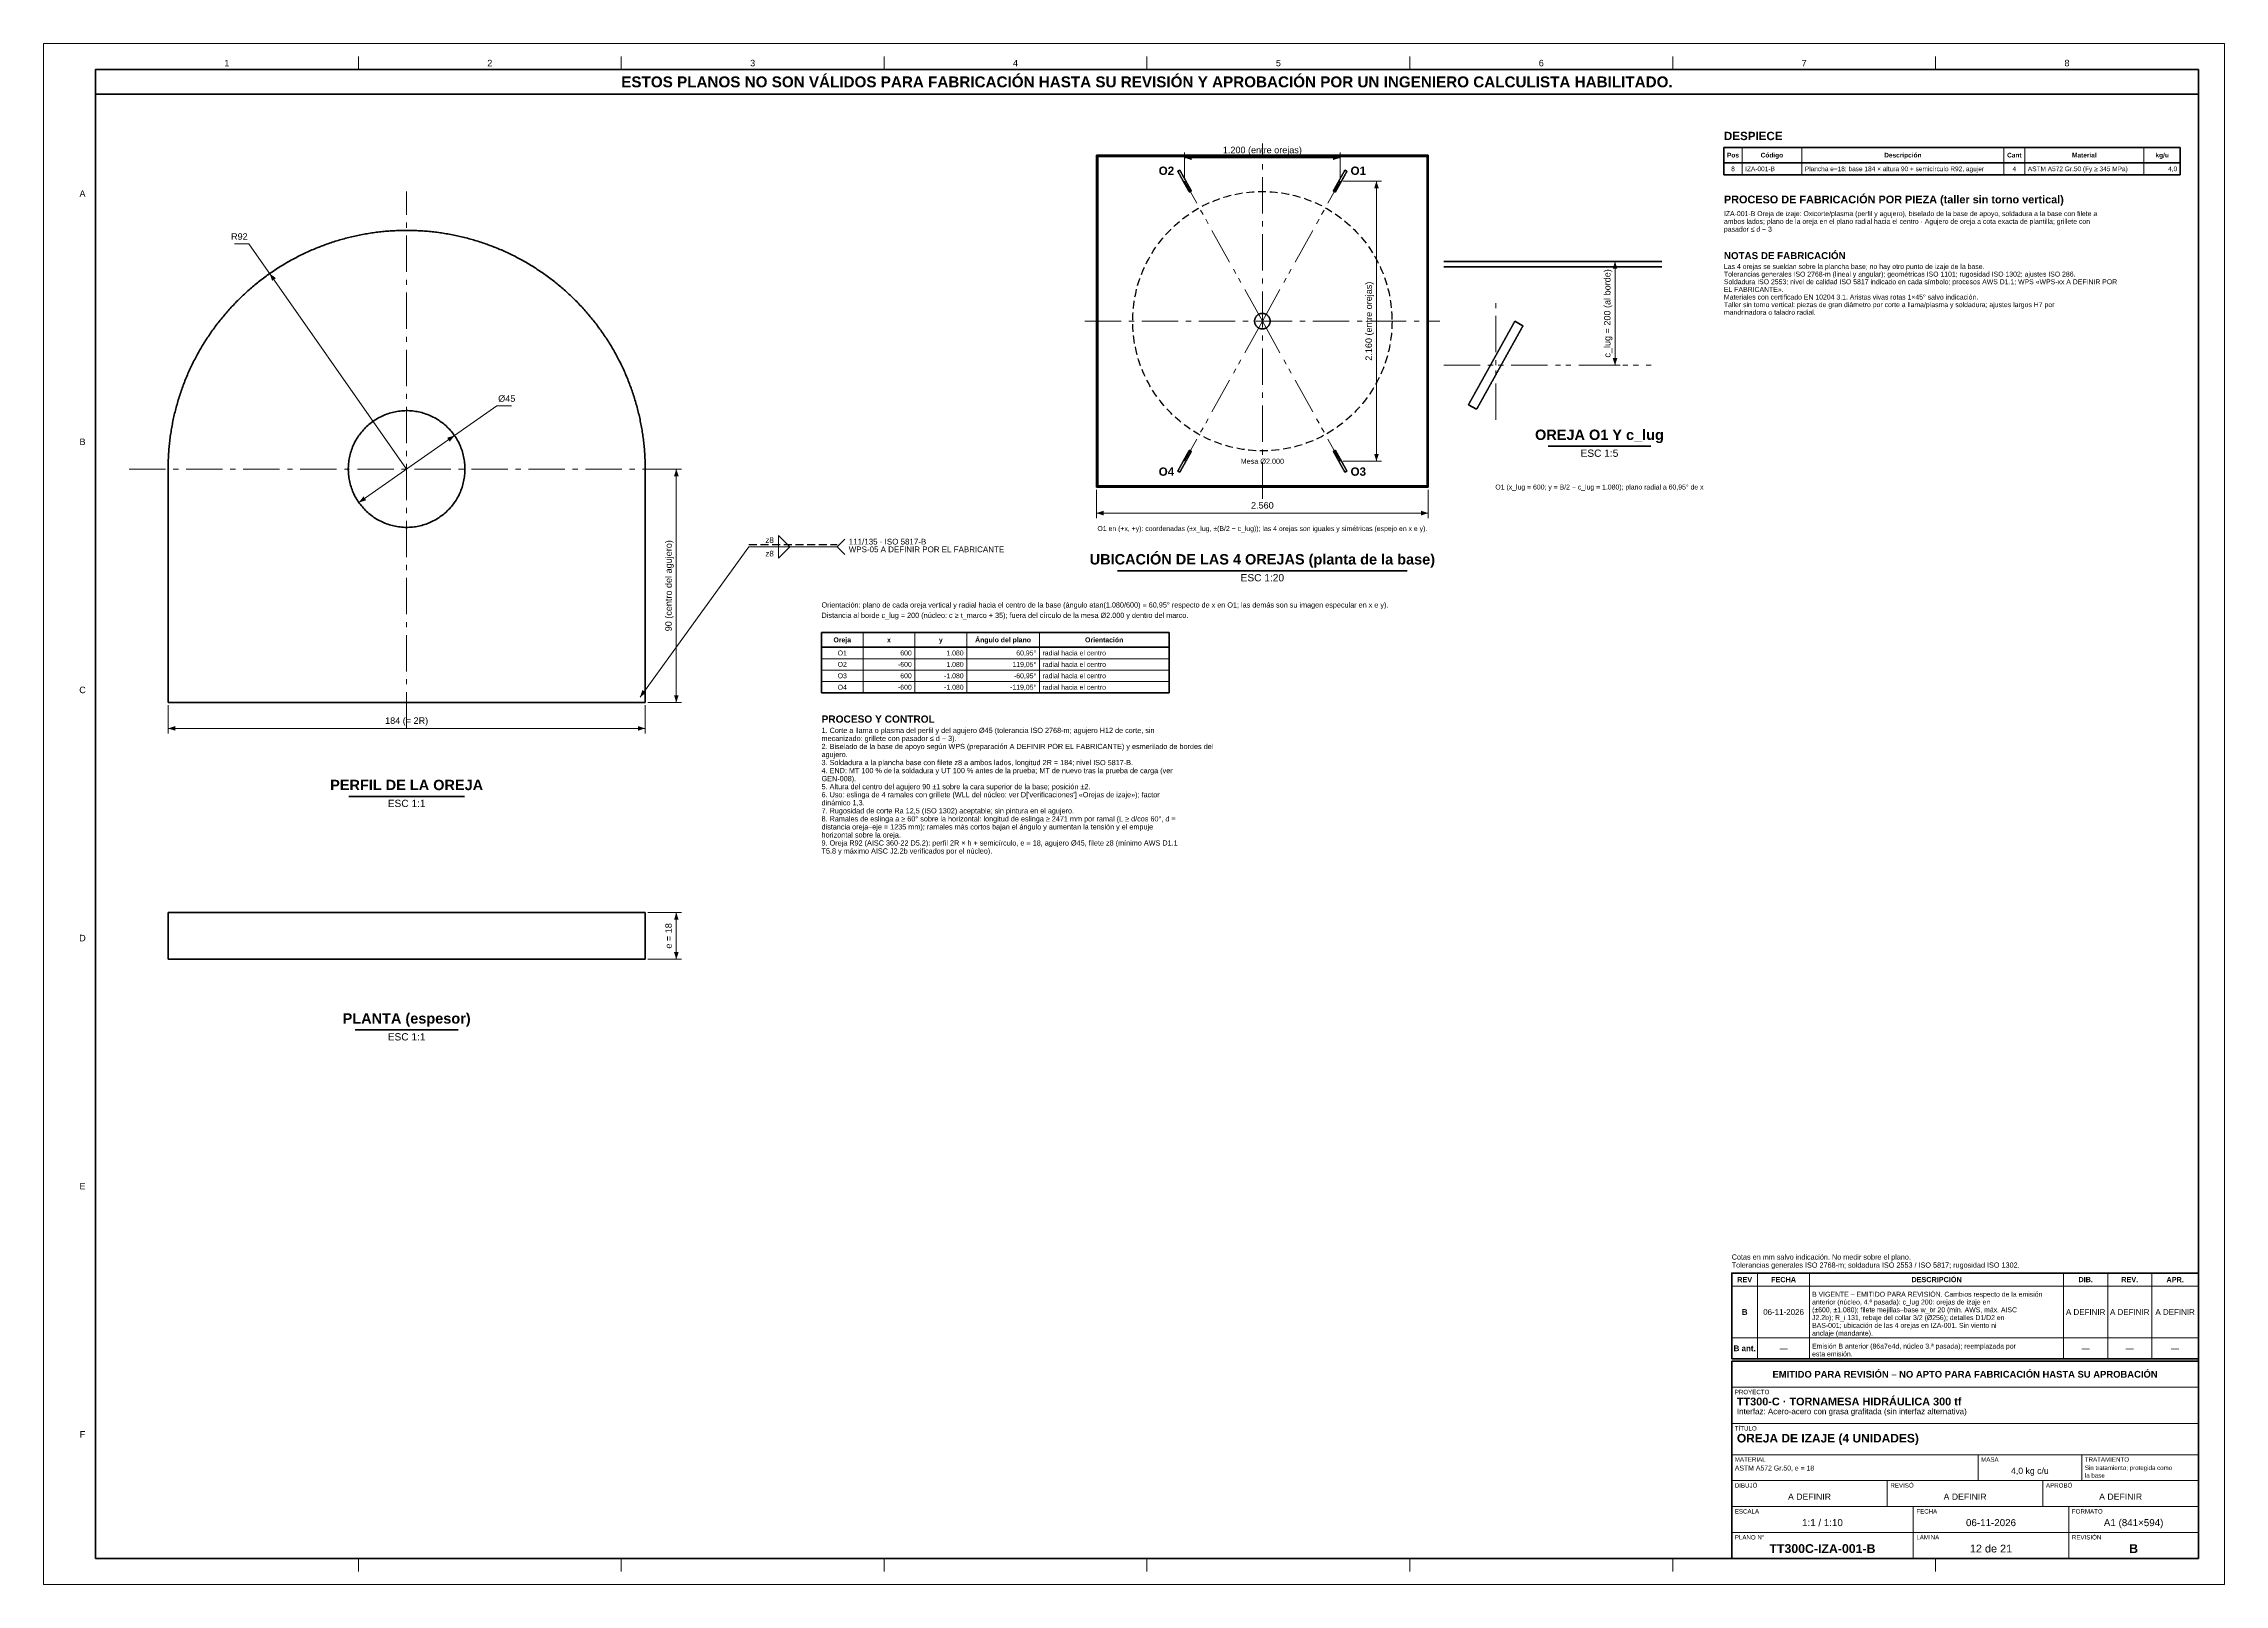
# Model space of a CAD drawing. Header units: millimetres. Extents: x 0 to 841, y 0 to 594.
import ezdxf
from ezdxf.enums import TextEntityAlignment as Align

# ---------------------------------------------------------------- set-up
doc = ezdxf.new("R2010")
doc.units = ezdxf.units.MM
for name, pattern in [('EJE', [22, 14, -3, 2, -3]), ('FANTASMA', [26, 14, -3, 2, -2, 2, -3]), ('OCULTO', [4.5, 3, -1.5])]:
    doc.linetypes.add(name, pattern=pattern)
for name, color, linetype, lineweight in [('COTA', 7, 'CONTINUOUS', 18), ('EJE', 7, 'EJE', 18), ('FANT', 7, 'FANTASMA', 18), ('FINA', 7, 'CONTINUOUS', 18), ('MARCO', 7, 'CONTINUOUS', 70), ('OCU', 7, 'OCULTO', 25), ('TXT', 7, 'CONTINUOUS', 25), ('VIS', 7, 'CONTINUOUS', 50)]:
    doc.layers.add(name, color=color, linetype=linetype, lineweight=lineweight)
doc.styles.add('STD', font='LiberationSans-Regular.ttf')
doc.styles.add('STDB', font='LiberationSans-Bold.ttf')

msp = doc.modelspace()

# ---------------------------------------------------------------- linework, layer by layer
at = {"layer": 'COTA'}
for p, q in [((440, 542), (440, 552)), ((440, 550), (500, 550)), ((500, 542), (500, 552)), ((501, 541), (516, 541)), ((514, 433), (514, 541)), ((79.2, 516.83), (73.55, 516.83)), ((140, 430), (79.2, 516.83)), ((599, 510), (608, 510)), ((606, 510), (606, 470)), ((599, 470), (608, 470)), ((121.57, 417.09), (174.81, 454.38)), ((174.81, 454.38), (180.46, 454.38)), ((233, 430), (246, 430)), ((244, 340), (244, 430)), ((501, 433), (516, 433)), ((406, 422), (406, 411)), ((534, 422), (534, 411)), ((406, 413), (534, 413)), ((230, 342), (272, 400)), ((272, 400), (306, 400)), ((306, 400), (309, 403)), ((306, 400), (309, 397)), ((48, 339), (48, 328)), ((232, 339), (232, 328)), ((233, 340), (246, 340)), ((48, 330), (232, 330)), ((233, 259), (246, 259)), ((244, 241), (244, 259)), ((233, 241), (246, 241))]:
    msp.add_line(p, q, dxfattribs=at)
for points in [[(283.4, 400), (283.4, 404.4), (287.8, 400)], [(283.4, 400), (283.4, 395.6), (287.8, 400)]]:
    msp.add_lwpolyline(points, close=True, dxfattribs=at)
for points in [[(440, 550), (442.8, 549.1), (442.8, 550.9)], [(500, 550), (497.2, 550.9), (497.2, 549.1)], [(514, 541), (513.1, 538.2), (514.9, 538.2)], [(87.23, 505.36), (88.1, 502.55), (89.57, 503.58)], [(606, 510), (605.1, 507.2), (606.9, 507.2)], [(606, 470), (606.9, 472.8), (605.1, 472.8)], [(158.43, 442.91), (155.62, 442.04), (156.65, 440.56)], [(244, 430), (243.1, 427.2), (244.9, 427.2)], [(514, 433), (514.9, 435.8), (513.1, 435.8)], [(121.57, 417.09), (124.38, 417.96), (123.35, 419.44)], [(406, 413), (408.8, 412.1), (408.8, 413.9)], [(534, 413), (531.2, 413.9), (531.2, 412.1)], [(230, 342), (232.37, 343.74), (230.91, 344.8)], [(244, 340), (244.9, 342.8), (243.1, 342.8)], [(48, 330), (50.8, 329.1), (50.8, 330.9)], [(232, 330), (229.2, 330.9), (229.2, 329.1)], [(244, 259), (243.1, 256.2), (244.9, 256.2)], [(244, 241), (244.9, 243.8), (243.1, 243.8)]]:
    msp.add_solid(points, dxfattribs=at)
at = {"layer": 'EJE'}
for p, q in [((470, 418.5), (470, 555.5)), ((140, 330), (140, 537)), ((401.5, 487), (538.5, 487)), ((33, 430), (247, 430))]:
    msp.add_line(p, q, dxfattribs=at)
at = {"layer": 'FANT'}
for p, q in [((470, 487), (440, 541)), ((470, 487), (500, 541)), ((560, 449), (560, 494)), ((470, 487), (440, 433)), ((470, 487), (500, 433)), ((540, 470), (620, 470))]:
    msp.add_line(p, q, dxfattribs=at)
at = {"layer": 'FINA'}
for p, q in [((121.38, 584), (121.38, 589)), ((222.75, 584), (222.75, 589)), ((324.12, 584), (324.12, 589)), ((425.5, 584), (425.5, 589)), ((526.88, 584), (526.88, 589)), ((628.25, 584), (628.25, 589)), ((729.62, 584), (729.62, 589)), ((655, 554), (655, 543.42)), ((678, 554), (678, 543.42)), ((756, 554), (756, 543.42)), ((764, 554), (764, 543.42)), ((810, 554), (810, 543.42)), ((316, 367), (316, 343.68)), ((336, 367), (336, 343.68)), ((356, 367), (356, 343.68)), ((384, 367), (384, 343.68)), ((300, 356.88), (434, 356.88)), ((300, 352.48), (434, 352.48)), ((300, 348.08), (434, 348.08)), ((661, 87), (661, 120)), ((681, 87), (681, 120)), ((779, 87), (779, 120)), ((796, 87), (796, 120)), ((813, 87), (813, 120)), ((651, 115), (831, 115)), ((651, 95), (831, 95)), ((651, 87), (831, 87)), ((651, 86), (831, 86)), ((651, 76), (831, 76)), ((651, 62), (831, 62)), ((651, 50), (831, 50)), ((746, 40), (746, 50)), ((786, 40), (786, 50)), ((651, 40), (831, 40)), ((711, 30), (711, 40)), ((771, 30), (771, 40)), ((651, 30), (831, 30)), ((721, 20), (721, 30)), ((781, 20), (781, 30)), ((651, 20), (831, 20)), ((721, 10), (721, 20)), ((781, 10), (781, 20)), ((121.38, 10), (121.38, 5)), ((222.75, 10), (222.75, 5)), ((324.12, 10), (324.12, 5)), ((425.5, 10), (425.5, 5)), ((526.88, 10), (526.88, 5)), ((628.25, 10), (628.25, 5)), ((729.62, 10), (729.62, 5))]:
    msp.add_line(p, q, dxfattribs=at)
msp.add_lwpolyline([(0, 0), (841, 0), (841, 594), (0, 594)], close=True, dxfattribs=at)
at = {"layer": 'MARCO'}
for points in [[(20, 10), (831, 10), (831, 584), (20, 584)], [(20, 574.5), (831, 574.5), (831, 584), (20, 584)], [(651, 87), (831, 87), (831, 120), (651, 120)], [(651, 10), (831, 10), (831, 86), (651, 86)]]:
    msp.add_lwpolyline(points, close=True, dxfattribs=at)
at = {"layer": 'OCU'}
msp.add_line((272, 400.9), (306, 400.9), dxfattribs=at)
msp.add_circle((470, 487), 50, dxfattribs=at)
at = {"layer": 'VIS'}
for p, q in [((648, 554), (824, 554)), ((648, 554), (648, 543.42)), ((648, 548.02), (824, 548.02)), ((824, 554), (824, 543.42)), ((648, 543.42), (824, 543.42)), ((580.16, 438.8), (619.84, 438.8)), ((414.2, 390.8), (525.8, 390.8)), ((300, 367), (434, 367)), ((300, 367), (300, 343.68)), ((434, 367), (434, 343.68)), ((300, 361.28), (434, 361.28)), ((300, 343.68), (434, 343.68)), ((117.68, 303.8), (162.32, 303.8)), ((120.16, 213.8), (159.84, 213.8))]:
    msp.add_line(p, q, dxfattribs=at)
for points in [[(406, 550.5), (406, 551)], [(406, 551), (534, 551)], [(406, 550.5), (534, 550.5)], [(406, 423.5), (406, 550.5)], [(406, 550.5), (406.5, 550.5)], [(406.5, 423.5), (406.5, 550.5)], [(533.5, 423.5), (533.5, 550.5)], [(533.5, 550.5), (534, 550.5)], [(534, 550.5), (534, 551)], [(534, 423.5), (534, 550.5)], [(437.37, 544.8), (438.16, 545.24)], [(437.37, 544.8), (437.43, 544.7), (437.49, 544.59), (437.55, 544.49), (437.61, 544.38), (437.67, 544.27), (437.73, 544.17), (437.78, 544.06), (437.84, 543.96), (437.9, 543.85), (437.96, 543.74), (438.02, 543.64), (438.08, 543.53), (438.14, 543.43), (438.2, 543.32), (438.25, 543.22), (438.31, 543.11), (438.37, 543), (438.43, 542.9), (438.49, 542.79), (438.55, 542.69), (438.61, 542.58), (438.67, 542.47), (438.72, 542.37), (438.78, 542.26), (438.84, 542.16), (438.9, 542.05), (438.96, 541.95), (439.02, 541.84), (439.08, 541.73), (439.14, 541.63), (439.2, 541.52), (439.25, 541.42), (439.31, 541.31), (439.37, 541.2), (439.43, 541.1), (439.49, 540.99), (439.55, 540.89), (439.61, 540.78), (439.67, 540.68), (439.72, 540.57), (439.78, 540.46), (439.84, 540.36), (439.9, 540.25), (439.96, 540.15), (440.02, 540.04), (440.08, 539.93), (440.14, 539.83), (440.19, 539.72), (440.25, 539.62), (440.31, 539.51), (440.37, 539.41), (440.43, 539.3), (440.49, 539.19), (440.55, 539.09), (440.61, 538.98), (440.66, 538.88), (440.72, 538.77), (440.78, 538.67), (440.84, 538.56), (440.9, 538.45), (440.96, 538.35), (441.02, 538.24), (441.08, 538.14), (441.14, 538.03), (441.19, 537.92), (441.25, 537.82), (441.31, 537.71), (441.37, 537.61), (441.43, 537.5), (441.49, 537.4), (441.55, 537.29), (441.61, 537.18), (441.66, 537.08), (441.72, 536.97), (441.78, 536.87), (441.84, 536.76)], [(438.16, 545.24), (438.22, 545.13), (438.28, 545.03), (438.34, 544.92), (438.39, 544.82), (438.45, 544.71), (438.51, 544.6), (438.57, 544.5), (438.63, 544.39), (438.69, 544.29), (438.75, 544.18), (438.81, 544.08), (438.86, 543.97), (438.92, 543.86), (438.98, 543.76), (439.04, 543.65), (439.1, 543.55), (439.16, 543.44), (439.22, 543.33), (439.28, 543.23), (439.34, 543.12), (439.39, 543.02), (439.45, 542.91), (439.51, 542.81), (439.57, 542.7), (439.63, 542.59), (439.69, 542.49), (439.75, 542.38), (439.81, 542.28), (439.86, 542.17), (439.92, 542.07), (439.98, 541.96), (440.04, 541.85), (440.1, 541.75), (440.16, 541.64), (440.22, 541.54), (440.28, 541.43), (440.33, 541.32), (440.39, 541.22), (440.45, 541.11), (440.51, 541.01), (440.57, 540.9), (440.63, 540.8), (440.69, 540.69), (440.75, 540.58), (440.8, 540.48), (440.86, 540.37), (440.92, 540.27), (440.98, 540.16), (441.04, 540.05), (441.1, 539.95), (441.16, 539.84), (441.22, 539.74), (441.28, 539.63), (441.33, 539.53), (441.39, 539.42), (441.45, 539.31), (441.51, 539.21), (441.57, 539.1), (441.63, 539), (441.69, 538.89), (441.75, 538.78), (441.8, 538.68), (441.86, 538.57), (441.92, 538.47), (441.98, 538.36), (442.04, 538.26), (442.1, 538.15), (442.16, 538.04), (442.22, 537.94), (442.27, 537.83), (442.33, 537.73), (442.39, 537.62), (442.45, 537.51), (442.51, 537.41), (442.57, 537.3), (442.63, 537.2)], [(501.84, 545.24), (501.78, 545.13), (501.72, 545.03), (501.66, 544.92), (501.61, 544.82), (501.55, 544.71), (501.49, 544.6), (501.43, 544.5), (501.37, 544.39), (501.31, 544.29), (501.25, 544.18), (501.19, 544.08), (501.14, 543.97), (501.08, 543.86), (501.02, 543.76), (500.96, 543.65), (500.9, 543.55), (500.84, 543.44), (500.78, 543.33), (500.72, 543.23), (500.66, 543.12), (500.61, 543.02), (500.55, 542.91), (500.49, 542.81), (500.43, 542.7), (500.37, 542.59), (500.31, 542.49), (500.25, 542.38), (500.19, 542.28), (500.14, 542.17), (500.08, 542.07), (500.02, 541.96), (499.96, 541.85), (499.9, 541.75), (499.84, 541.64), (499.78, 541.54), (499.72, 541.43), (499.67, 541.32), (499.61, 541.22), (499.55, 541.11), (499.49, 541.01), (499.43, 540.9), (499.37, 540.8), (499.31, 540.69), (499.25, 540.58), (499.2, 540.48), (499.14, 540.37), (499.08, 540.27), (499.02, 540.16), (498.96, 540.05), (498.9, 539.95), (498.84, 539.84), (498.78, 539.74), (498.72, 539.63), (498.67, 539.53), (498.61, 539.42), (498.55, 539.31), (498.49, 539.21), (498.43, 539.1), (498.37, 539), (498.31, 538.89), (498.25, 538.78), (498.2, 538.68), (498.14, 538.57), (498.08, 538.47), (498.02, 538.36), (497.96, 538.26), (497.9, 538.15), (497.84, 538.04), (497.78, 537.94), (497.73, 537.83), (497.67, 537.73), (497.61, 537.62), (497.55, 537.51), (497.49, 537.41), (497.43, 537.3), (497.37, 537.2)], [(502.63, 544.8), (502.57, 544.7), (502.51, 544.59), (502.45, 544.49), (502.39, 544.38), (502.33, 544.27), (502.27, 544.17), (502.22, 544.06), (502.16, 543.96), (502.1, 543.85), (502.04, 543.74), (501.98, 543.64), (501.92, 543.53), (501.86, 543.43), (501.8, 543.32), (501.75, 543.22), (501.69, 543.11), (501.63, 543), (501.57, 542.9), (501.51, 542.79), (501.45, 542.69), (501.39, 542.58), (501.33, 542.47), (501.28, 542.37), (501.22, 542.26), (501.16, 542.16), (501.1, 542.05), (501.04, 541.95), (500.98, 541.84), (500.92, 541.73), (500.86, 541.63), (500.8, 541.52), (500.75, 541.42), (500.69, 541.31), (500.63, 541.2), (500.57, 541.1), (500.51, 540.99), (500.45, 540.89), (500.39, 540.78), (500.33, 540.68), (500.28, 540.57), (500.22, 540.46), (500.16, 540.36), (500.1, 540.25), (500.04, 540.15), (499.98, 540.04), (499.92, 539.93), (499.86, 539.83), (499.81, 539.72), (499.75, 539.62), (499.69, 539.51), (499.63, 539.41), (499.57, 539.3), (499.51, 539.19), (499.45, 539.09), (499.39, 538.98), (499.34, 538.88), (499.28, 538.77), (499.22, 538.67), (499.16, 538.56), (499.1, 538.45), (499.04, 538.35), (498.98, 538.24), (498.92, 538.14), (498.86, 538.03), (498.81, 537.92), (498.75, 537.82), (498.69, 537.71), (498.63, 537.61), (498.57, 537.5), (498.51, 537.4), (498.45, 537.29), (498.39, 537.18), (498.34, 537.08), (498.28, 536.97), (498.22, 536.87), (498.16, 536.76)], [(501.84, 545.24), (502.63, 544.8)], [(442.63, 537.2), (441.84, 536.76)], [(498.16, 536.76), (497.37, 537.2)], [(232, 430), (232, 430.6), (231.99, 431.2), (231.98, 431.8), (231.97, 432.4), (231.95, 433), (231.93, 433.6), (231.9, 434.2), (231.87, 434.8), (231.84, 435.4), (231.8, 436), (231.76, 436.6), (231.72, 437.2), (231.67, 437.8), (231.62, 438.4), (231.56, 439), (231.5, 439.6), (231.43, 440.19), (231.36, 440.79), (231.29, 441.39), (231.22, 441.98), (231.14, 442.58), (231.05, 443.17), (230.96, 443.77), (230.87, 444.36), (230.78, 444.96), (230.68, 445.55), (230.57, 446.14), (230.47, 446.73), (230.35, 447.32), (230.24, 447.91), (230.12, 448.5), (230, 449.09), (229.87, 449.68), (229.74, 450.26), (229.61, 450.85), (229.47, 451.43), (229.33, 452.02), (229.18, 452.6), (229.03, 453.18), (228.88, 453.76), (228.72, 454.34), (228.56, 454.92), (228.4, 455.5), (228.23, 456.08), (228.05, 456.65), (227.88, 457.23), (227.7, 457.8), (227.52, 458.37), (227.33, 458.94), (227.14, 459.51), (226.94, 460.08), (226.74, 460.65), (226.54, 461.21), (226.34, 461.78), (226.13, 462.34), (225.91, 462.9), (225.7, 463.46), (225.48, 464.02), (225.25, 464.58), (225.03, 465.14), (224.79, 465.69), (224.56, 466.25), (224.32, 466.8), (224.08, 467.35), (223.83, 467.89), (223.58, 468.44), (223.33, 468.99), (223.07, 469.53), (222.81, 470.07), (222.55, 470.61), (222.28, 471.15), (222.01, 471.69), (221.74, 472.22), (221.46, 472.75), (221.18, 473.29), (220.9, 473.81), (220.61, 474.34), (220.32, 474.87), (220.02, 475.39), (219.72, 475.91), (219.42, 476.43), (219.12, 476.95), (218.81, 477.47), (218.5, 477.98), (218.18, 478.49), (217.86, 479), (217.54, 479.51), (217.22, 480.01), (216.89, 480.52), (216.56, 481.02), (216.22, 481.52), (215.88, 482.01), (215.54, 482.51), (215.2, 483), (214.85, 483.49), (214.5, 483.98), (214.15, 484.46), (213.79, 484.95), (213.43, 485.43), (213.06, 485.91), (212.7, 486.38), (212.33, 486.86), (211.96, 487.33), (211.58, 487.8), (211.2, 488.26), (210.82, 488.73), (210.43, 489.19), (210.05, 489.65), (209.65, 490.1), (209.26, 490.56), (208.86, 491.01), (208.46, 491.46), (208.06, 491.9), (207.65, 492.34), (207.25, 492.79), (206.83, 493.22), (206.42, 493.66), (206, 494.09), (205.58, 494.52), (205.16, 494.95), (204.73, 495.37), (204.31, 495.79), (203.87, 496.21), (203.44, 496.63), (203, 497.04), (202.57, 497.45), (202.12, 497.86), (201.68, 498.26), (201.23, 498.66), (200.78, 499.06), (200.33, 499.46), (199.87, 499.85), (199.42, 500.24), (198.96, 500.63), (198.49, 501.01), (198.03, 501.39), (197.56, 501.77), (197.09, 502.14), (196.62, 502.51), (196.14, 502.88), (195.67, 503.25), (195.19, 503.61), (194.71, 503.97), (194.22, 504.32), (193.74, 504.68), (193.25, 505.03), (192.76, 505.37), (192.26, 505.71), (191.77, 506.05), (191.27, 506.39), (190.77, 506.72), (190.27, 507.05), (189.76, 507.38), (189.26, 507.7), (188.75, 508.02), (188.24, 508.34), (187.72, 508.65), (187.21, 508.96), (186.69, 509.27), (186.17, 509.57), (185.65, 509.87), (185.13, 510.17), (184.61, 510.46), (184.08, 510.75), (183.55, 511.04), (183.02, 511.32), (182.49, 511.6), (181.95, 511.88), (181.42, 512.15), (180.88, 512.42), (180.34, 512.68), (179.8, 512.94), (179.26, 513.2), (178.71, 513.46), (178.17, 513.71), (177.62, 513.96), (177.07, 514.2), (176.52, 514.44), (175.97, 514.68), (175.41, 514.91), (174.86, 515.14), (174.3, 515.37), (173.74, 515.59), (173.18, 515.81), (172.62, 516.02), (172.06, 516.23), (171.5, 516.44), (170.93, 516.64), (170.37, 516.84), (169.8, 517.04), (169.23, 517.23), (168.66, 517.42), (168.09, 517.61), (167.51, 517.79), (166.94, 517.97), (166.36, 518.14), (165.79, 518.31), (165.21, 518.48), (164.63, 518.64), (164.05, 518.8), (163.47, 518.96), (162.89, 519.11), (162.31, 519.25), (161.73, 519.4), (161.14, 519.54), (160.56, 519.67), (159.97, 519.81), (159.38, 519.94), (158.79, 520.06), (158.21, 520.18), (157.62, 520.3), (157.03, 520.41), (156.44, 520.52), (155.84, 520.63), (155.25, 520.73), (154.66, 520.82), (154.07, 520.92), (153.47, 521.01), (152.88, 521.09), (152.28, 521.18), (151.69, 521.25), (151.09, 521.33), (150.49, 521.4), (149.9, 521.47), (149.3, 521.53), (148.7, 521.59), (148.1, 521.64), (147.5, 521.69), (146.9, 521.74), (146.3, 521.78), (145.7, 521.82), (145.1, 521.86), (144.5, 521.89), (143.9, 521.92), (143.3, 521.94), (142.7, 521.96), (142.1, 521.98), (141.5, 521.99), (140.9, 522), (140.3, 522), (139.7, 522), (139.1, 522), (138.5, 521.99), (137.9, 521.98), (137.3, 521.96), (136.7, 521.94), (136.1, 521.92), (135.5, 521.89), (134.9, 521.86), (134.3, 521.82), (133.7, 521.78), (133.1, 521.74), (132.5, 521.69), (131.9, 521.64), (131.3, 521.59), (130.7, 521.53), (130.1, 521.47), (129.51, 521.4), (128.91, 521.33), (128.31, 521.25), (127.72, 521.18), (127.12, 521.09), (126.53, 521.01), (125.93, 520.92), (125.34, 520.82), (124.75, 520.73), (124.16, 520.63), (123.56, 520.52), (122.97, 520.41), (122.38, 520.3), (121.79, 520.18), (121.21, 520.06), (120.62, 519.94), (120.03, 519.81), (119.44, 519.67), (118.86, 519.54), (118.27, 519.4), (117.69, 519.25), (117.11, 519.11), (116.53, 518.96), (115.95, 518.8), (115.37, 518.64), (114.79, 518.48), (114.21, 518.31), (113.64, 518.14), (113.06, 517.97), (112.49, 517.79), (111.91, 517.61), (111.34, 517.42), (110.77, 517.23), (110.2, 517.04), (109.63, 516.84), (109.07, 516.64), (108.5, 516.44), (107.94, 516.23), (107.38, 516.02), (106.82, 515.81), (106.26, 515.59), (105.7, 515.37), (105.14, 515.14), (104.59, 514.91), (104.03, 514.68), (103.48, 514.44), (102.93, 514.2), (102.38, 513.96), (101.83, 513.71), (101.29, 513.46), (100.74, 513.2), (100.2, 512.94), (99.66, 512.68), (99.12, 512.42), (98.58, 512.15), (98.05, 511.88), (97.51, 511.6), (96.98, 511.32), (96.45, 511.04), (95.92, 510.75), (95.39, 510.46), (94.87, 510.17), (94.35, 509.87), (93.83, 509.57), (93.31, 509.27), (92.79, 508.96), (92.28, 508.65), (91.76, 508.34), (91.25, 508.02), (90.74, 507.7), (90.24, 507.38), (89.73, 507.05), (89.23, 506.72), (88.73, 506.39), (88.23, 506.05), (87.74, 505.71), (87.24, 505.37), (86.75, 505.03), (86.26, 504.68), (85.78, 504.32), (85.29, 503.97), (84.81, 503.61), (84.33, 503.25), (83.86, 502.88), (83.38, 502.51), (82.91, 502.14), (82.44, 501.77), (81.97, 501.39), (81.51, 501.01), (81.04, 500.63), (80.58, 500.24), (80.13, 499.85), (79.67, 499.46), (79.22, 499.06), (78.77, 498.66), (78.32, 498.26), (77.88, 497.86), (77.43, 497.45), (77, 497.04), (76.56, 496.63), (76.13, 496.21), (75.69, 495.79), (75.27, 495.37), (74.84, 494.95), (74.42, 494.52), (74, 494.09), (73.58, 493.66), (73.17, 493.22), (72.75, 492.79), (72.35, 492.34), (71.94, 491.9), (71.54, 491.46), (71.14, 491.01), (70.74, 490.56), (70.35, 490.1), (69.95, 489.65), (69.57, 489.19), (69.18, 488.73), (68.8, 488.26), (68.42, 487.8), (68.04, 487.33), (67.67, 486.86), (67.3, 486.38), (66.94, 485.91), (66.57, 485.43), (66.21, 484.95), (65.85, 484.46), (65.5, 483.98), (65.15, 483.49), (64.8, 483), (64.46, 482.51), (64.12, 482.01), (63.78, 481.52), (63.44, 481.02), (63.11, 480.52), (62.78, 480.01), (62.46, 479.51), (62.14, 479), (61.82, 478.49), (61.5, 477.98), (61.19, 477.47), (60.88, 476.95), (60.58, 476.43), (60.28, 475.91), (59.98, 475.39), (59.68, 474.87), (59.39, 474.34), (59.1, 473.81), (58.82, 473.29), (58.54, 472.75), (58.26, 472.22), (57.99, 471.69), (57.72, 471.15), (57.45, 470.61), (57.19, 470.07), (56.93, 469.53), (56.67, 468.99), (56.42, 468.44), (56.17, 467.89), (55.92, 467.35), (55.68, 466.8), (55.44, 466.25), (55.21, 465.69), (54.97, 465.14), (54.75, 464.58), (54.52, 464.02), (54.3, 463.46), (54.09, 462.9), (53.87, 462.34), (53.66, 461.78), (53.46, 461.21), (53.26, 460.65), (53.06, 460.08), (52.86, 459.51), (52.67, 458.94), (52.48, 458.37), (52.3, 457.8), (52.12, 457.23), (51.95, 456.65), (51.77, 456.08), (51.6, 455.5), (51.44, 454.92), (51.28, 454.34), (51.12, 453.76), (50.97, 453.18), (50.82, 452.6), (50.67, 452.02), (50.53, 451.43), (50.39, 450.85), (50.26, 450.26), (50.13, 449.68), (50, 449.09), (49.88, 448.5), (49.76, 447.91), (49.65, 447.32), (49.53, 446.73), (49.43, 446.14), (49.32, 445.55), (49.22, 444.96), (49.13, 444.36), (49.04, 443.77), (48.95, 443.17), (48.86, 442.58), (48.78, 441.98), (48.71, 441.39), (48.64, 440.79), (48.57, 440.19), (48.5, 439.6), (48.44, 439), (48.38, 438.4), (48.33, 437.8), (48.28, 437.2), (48.24, 436.6), (48.2, 436), (48.16, 435.4), (48.13, 434.8), (48.1, 434.2), (48.07, 433.6), (48.05, 433), (48.03, 432.4), (48.02, 431.8), (48.01, 431.2), (48, 430.6), (48, 430)], [(540, 510), (624, 510)], [(540, 508), (624, 508)], [(473, 487), (473, 486.88), (472.99, 486.76), (472.98, 486.64), (472.96, 486.52), (472.94, 486.4), (472.91, 486.29), (472.88, 486.17), (472.85, 486.06), (472.81, 485.94), (472.76, 485.83), (472.71, 485.72), (472.66, 485.61), (472.6, 485.51), (472.54, 485.41), (472.48, 485.31), (472.41, 485.21), (472.33, 485.11), (472.25, 485.02), (472.17, 484.93), (472.09, 484.85), (472, 484.77), (471.91, 484.69), (471.82, 484.61), (471.72, 484.54), (471.62, 484.47), (471.52, 484.41), (471.41, 484.35), (471.31, 484.3), (471.2, 484.25), (471.09, 484.2), (470.97, 484.16), (470.86, 484.13), (470.74, 484.09), (470.63, 484.07), (470.51, 484.04), (470.39, 484.03), (470.27, 484.01), (470.15, 484), (470.03, 484), (469.91, 484), (469.79, 484.01), (469.67, 484.02), (469.55, 484.03), (469.43, 484.05), (469.32, 484.08), (469.2, 484.11), (469.08, 484.14), (468.97, 484.18), (468.86, 484.23), (468.75, 484.27), (468.64, 484.33), (468.53, 484.38), (468.43, 484.44), (468.33, 484.51), (468.23, 484.58), (468.14, 484.65), (468.04, 484.73), (467.95, 484.81), (467.87, 484.89), (467.79, 484.98), (467.71, 485.07), (467.63, 485.16), (467.56, 485.26), (467.49, 485.36), (467.43, 485.46), (467.37, 485.56), (467.31, 485.67), (467.26, 485.78), (467.21, 485.89), (467.17, 486), (467.13, 486.11), (467.1, 486.23), (467.07, 486.34), (467.05, 486.46), (467.03, 486.58), (467.02, 486.7), (467.01, 486.82), (467, 486.94), (467, 487.06), (467.01, 487.18), (467.02, 487.3), (467.03, 487.42), (467.05, 487.54), (467.07, 487.66), (467.1, 487.77), (467.13, 487.89), (467.17, 488), (467.21, 488.11), (467.26, 488.22), (467.31, 488.33), (467.37, 488.44), (467.43, 488.54), (467.49, 488.64), (467.56, 488.74), (467.63, 488.84), (467.71, 488.93), (467.79, 489.02), (467.87, 489.11), (467.95, 489.19), (468.04, 489.27), (468.14, 489.35), (468.23, 489.42), (468.33, 489.49), (468.43, 489.56), (468.53, 489.62), (468.64, 489.67), (468.75, 489.73), (468.86, 489.77), (468.97, 489.82), (469.08, 489.86), (469.2, 489.89), (469.32, 489.92), (469.43, 489.95), (469.55, 489.97), (469.67, 489.98), (469.79, 489.99), (469.91, 490), (470.03, 490), (470.15, 490), (470.27, 489.99), (470.39, 489.97), (470.51, 489.96), (470.63, 489.93), (470.74, 489.91), (470.86, 489.87), (470.97, 489.84), (471.09, 489.8), (471.2, 489.75), (471.31, 489.7), (471.41, 489.65), (471.52, 489.59), (471.62, 489.53), (471.72, 489.46), (471.82, 489.39), (471.91, 489.31), (472, 489.23), (472.09, 489.15), (472.17, 489.07), (472.25, 488.98), (472.33, 488.89), (472.41, 488.79), (472.48, 488.69), (472.54, 488.59), (472.6, 488.49), (472.66, 488.39), (472.71, 488.28), (472.76, 488.17), (472.81, 488.06), (472.85, 487.94), (472.88, 487.83), (472.91, 487.71), (472.94, 487.6), (472.96, 487.48), (472.98, 487.36), (472.99, 487.24), (473, 487.12), (473, 487)], [(567.36, 486.96), (567.3, 486.85), (567.25, 486.75), (567.19, 486.64), (567.13, 486.54), (567.07, 486.43), (567.01, 486.33), (566.95, 486.22), (566.9, 486.12), (566.84, 486.01), (566.78, 485.91), (566.72, 485.8), (566.66, 485.7), (566.6, 485.59), (566.54, 485.49), (566.49, 485.38), (566.43, 485.28), (566.37, 485.17), (566.31, 485.07), (566.25, 484.96), (566.19, 484.86), (566.14, 484.75), (566.08, 484.65), (566.02, 484.54), (565.96, 484.44), (565.9, 484.33), (565.84, 484.23), (565.79, 484.12), (565.73, 484.02), (565.67, 483.91), (565.61, 483.8), (565.55, 483.7), (565.49, 483.59), (565.44, 483.49), (565.38, 483.38), (565.32, 483.28), (565.26, 483.17), (565.2, 483.07), (565.14, 482.96), (565.08, 482.86), (565.03, 482.75), (564.97, 482.65), (564.91, 482.54), (564.85, 482.44), (564.79, 482.33), (564.73, 482.23), (564.68, 482.12), (564.62, 482.02), (564.56, 481.91), (564.5, 481.81), (564.44, 481.7), (564.38, 481.6), (564.33, 481.49), (564.27, 481.39), (564.21, 481.28), (564.15, 481.18), (564.09, 481.07), (564.03, 480.97), (563.97, 480.86), (563.92, 480.76), (563.86, 480.65), (563.8, 480.55), (563.74, 480.44), (563.68, 480.34), (563.62, 480.23), (563.57, 480.13), (563.51, 480.02), (563.45, 479.92), (563.39, 479.81), (563.33, 479.7), (563.27, 479.6), (563.22, 479.49), (563.16, 479.39), (563.1, 479.28), (563.04, 479.18), (562.98, 479.07), (562.92, 478.97), (562.87, 478.86), (562.81, 478.76), (562.75, 478.65), (562.69, 478.55), (562.63, 478.44), (562.57, 478.34), (562.51, 478.23), (562.46, 478.13), (562.4, 478.02), (562.34, 477.92), (562.28, 477.81), (562.22, 477.71), (562.16, 477.6), (562.11, 477.5), (562.05, 477.39), (561.99, 477.29), (561.93, 477.18), (561.87, 477.08), (561.81, 476.97), (561.76, 476.87), (561.7, 476.76), (561.64, 476.66), (561.58, 476.55), (561.52, 476.45), (561.46, 476.34), (561.41, 476.24), (561.35, 476.13), (561.29, 476.03), (561.23, 475.92), (561.17, 475.82), (561.11, 475.71), (561.05, 475.6), (561, 475.5), (560.94, 475.39), (560.88, 475.29), (560.82, 475.18), (560.76, 475.08), (560.7, 474.97), (560.65, 474.87), (560.59, 474.76), (560.53, 474.66), (560.47, 474.55), (560.41, 474.45), (560.35, 474.34), (560.3, 474.24), (560.24, 474.13), (560.18, 474.03), (560.12, 473.92), (560.06, 473.82), (560, 473.71), (559.95, 473.61), (559.89, 473.5), (559.83, 473.4), (559.77, 473.29), (559.71, 473.19), (559.65, 473.08), (559.59, 472.98), (559.54, 472.87), (559.48, 472.77), (559.42, 472.66), (559.36, 472.56), (559.3, 472.45), (559.24, 472.35), (559.19, 472.24), (559.13, 472.14), (559.07, 472.03), (559.01, 471.93), (558.95, 471.82), (558.89, 471.72), (558.84, 471.61), (558.78, 471.5), (558.72, 471.4), (558.66, 471.29), (558.6, 471.19), (558.54, 471.08), (558.48, 470.98), (558.43, 470.87), (558.37, 470.77), (558.31, 470.66), (558.25, 470.56), (558.19, 470.45), (558.13, 470.35), (558.08, 470.24), (558.02, 470.14), (557.96, 470.03), (557.9, 469.93), (557.84, 469.82), (557.78, 469.72), (557.73, 469.61), (557.67, 469.51), (557.61, 469.4), (557.55, 469.3), (557.49, 469.19), (557.43, 469.09), (557.38, 468.98), (557.32, 468.88), (557.26, 468.77), (557.2, 468.67), (557.14, 468.56), (557.08, 468.46), (557.02, 468.35), (556.97, 468.25), (556.91, 468.14), (556.85, 468.04), (556.79, 467.93), (556.73, 467.83), (556.67, 467.72), (556.62, 467.62), (556.56, 467.51), (556.5, 467.4), (556.44, 467.3), (556.38, 467.19), (556.32, 467.09), (556.27, 466.98), (556.21, 466.88), (556.15, 466.77), (556.09, 466.67), (556.03, 466.56), (555.97, 466.46), (555.92, 466.35), (555.86, 466.25), (555.8, 466.14), (555.74, 466.04), (555.68, 465.93), (555.62, 465.83), (555.56, 465.72), (555.51, 465.62), (555.45, 465.51), (555.39, 465.41), (555.33, 465.3), (555.27, 465.2), (555.21, 465.09), (555.16, 464.99), (555.1, 464.88), (555.04, 464.78), (554.98, 464.67), (554.92, 464.57), (554.86, 464.46), (554.81, 464.36), (554.75, 464.25), (554.69, 464.15), (554.63, 464.04), (554.57, 463.94), (554.51, 463.83), (554.46, 463.73), (554.4, 463.62), (554.34, 463.52), (554.28, 463.41), (554.22, 463.3), (554.16, 463.2), (554.1, 463.09), (554.05, 462.99), (553.99, 462.88), (553.93, 462.78), (553.87, 462.67), (553.81, 462.57), (553.75, 462.46), (553.7, 462.36), (553.64, 462.25), (553.58, 462.15), (553.52, 462.04), (553.46, 461.94), (553.4, 461.83), (553.35, 461.73), (553.29, 461.62), (553.23, 461.52), (553.17, 461.41), (553.11, 461.31), (553.05, 461.2), (552.99, 461.1), (552.94, 460.99), (552.88, 460.89), (552.82, 460.78), (552.76, 460.68), (552.7, 460.57), (552.64, 460.47), (552.59, 460.36), (552.53, 460.26), (552.47, 460.15), (552.41, 460.05), (552.35, 459.94), (552.29, 459.84), (552.24, 459.73), (552.18, 459.63), (552.12, 459.52), (552.06, 459.42), (552, 459.31), (551.94, 459.21), (551.89, 459.1), (551.83, 458.99), (551.77, 458.89), (551.71, 458.78), (551.65, 458.68), (551.59, 458.57), (551.53, 458.47), (551.48, 458.36), (551.42, 458.26), (551.36, 458.15), (551.3, 458.05), (551.24, 457.94), (551.18, 457.84), (551.13, 457.73), (551.07, 457.63), (551.01, 457.52), (550.95, 457.42), (550.89, 457.31), (550.83, 457.21), (550.78, 457.1), (550.72, 457), (550.66, 456.89), (550.6, 456.79), (550.54, 456.68), (550.48, 456.58), (550.43, 456.47), (550.37, 456.37), (550.31, 456.26), (550.25, 456.16), (550.19, 456.05), (550.13, 455.95), (550.07, 455.84), (550.02, 455.74), (549.96, 455.63), (549.9, 455.53), (549.84, 455.42), (549.78, 455.32), (549.72, 455.21), (549.67, 455.11), (549.61, 455), (549.55, 454.89), (549.49, 454.79)], [(570.51, 485.21), (570.45, 485.11), (570.39, 485), (570.33, 484.89), (570.28, 484.79), (570.22, 484.68), (570.16, 484.58), (570.1, 484.47), (570.04, 484.37), (569.98, 484.26), (569.93, 484.16), (569.87, 484.05), (569.81, 483.95), (569.75, 483.84), (569.69, 483.74), (569.63, 483.63), (569.57, 483.53), (569.52, 483.42), (569.46, 483.32), (569.4, 483.21), (569.34, 483.11), (569.28, 483), (569.22, 482.9), (569.17, 482.79), (569.11, 482.69), (569.05, 482.58), (568.99, 482.48), (568.93, 482.37), (568.87, 482.27), (568.82, 482.16), (568.76, 482.06), (568.7, 481.95), (568.64, 481.85), (568.58, 481.74), (568.52, 481.64), (568.47, 481.53), (568.41, 481.43), (568.35, 481.32), (568.29, 481.22), (568.23, 481.11), (568.17, 481.01), (568.11, 480.9), (568.06, 480.79), (568, 480.69), (567.94, 480.58), (567.88, 480.48), (567.82, 480.37), (567.76, 480.27), (567.71, 480.16), (567.65, 480.06), (567.59, 479.95), (567.53, 479.85), (567.47, 479.74), (567.41, 479.64), (567.36, 479.53), (567.3, 479.43), (567.24, 479.32), (567.18, 479.22), (567.12, 479.11), (567.06, 479.01), (567.01, 478.9), (566.95, 478.8), (566.89, 478.69), (566.83, 478.59), (566.77, 478.48), (566.71, 478.38), (566.65, 478.27), (566.6, 478.17), (566.54, 478.06), (566.48, 477.96), (566.42, 477.85), (566.36, 477.75), (566.3, 477.64), (566.25, 477.54), (566.19, 477.43), (566.13, 477.33), (566.07, 477.22), (566.01, 477.12), (565.95, 477.01), (565.9, 476.91), (565.84, 476.8), (565.78, 476.7), (565.72, 476.59), (565.66, 476.48), (565.6, 476.38), (565.54, 476.27), (565.49, 476.17), (565.43, 476.06), (565.37, 475.96), (565.31, 475.85), (565.25, 475.75), (565.19, 475.64), (565.14, 475.54), (565.08, 475.43), (565.02, 475.33), (564.96, 475.22), (564.9, 475.12), (564.84, 475.01), (564.79, 474.91), (564.73, 474.8), (564.67, 474.7), (564.61, 474.59), (564.55, 474.49), (564.49, 474.38), (564.44, 474.28), (564.38, 474.17), (564.32, 474.07), (564.26, 473.96), (564.2, 473.86), (564.14, 473.75), (564.08, 473.65), (564.03, 473.54), (563.97, 473.44), (563.91, 473.33), (563.85, 473.23), (563.79, 473.12), (563.73, 473.02), (563.68, 472.91), (563.62, 472.81), (563.56, 472.7), (563.5, 472.6), (563.44, 472.49), (563.38, 472.38), (563.33, 472.28), (563.27, 472.17), (563.21, 472.07), (563.15, 471.96), (563.09, 471.86), (563.03, 471.75), (562.98, 471.65), (562.92, 471.54), (562.86, 471.44), (562.8, 471.33), (562.74, 471.23), (562.68, 471.12), (562.62, 471.02), (562.57, 470.91), (562.51, 470.81), (562.45, 470.7), (562.39, 470.6), (562.33, 470.49), (562.27, 470.39), (562.22, 470.28), (562.16, 470.18), (562.1, 470.07), (562.04, 469.97), (561.98, 469.86), (561.92, 469.76), (561.87, 469.65), (561.81, 469.55), (561.75, 469.44), (561.69, 469.34), (561.63, 469.23), (561.57, 469.13), (561.52, 469.02), (561.46, 468.92), (561.4, 468.81), (561.34, 468.71), (561.28, 468.6), (561.22, 468.5), (561.16, 468.39), (561.11, 468.28), (561.05, 468.18), (560.99, 468.07), (560.93, 467.97), (560.87, 467.86), (560.81, 467.76), (560.76, 467.65), (560.7, 467.55), (560.64, 467.44), (560.58, 467.34), (560.52, 467.23), (560.46, 467.13), (560.41, 467.02), (560.35, 466.92), (560.29, 466.81), (560.23, 466.71), (560.17, 466.6), (560.11, 466.5), (560.05, 466.39), (560, 466.29), (559.94, 466.18), (559.88, 466.08), (559.82, 465.97), (559.76, 465.87), (559.7, 465.76), (559.65, 465.66), (559.59, 465.55), (559.53, 465.45), (559.47, 465.34), (559.41, 465.24), (559.35, 465.13), (559.3, 465.03), (559.24, 464.92), (559.18, 464.82), (559.12, 464.71), (559.06, 464.61), (559, 464.5), (558.95, 464.4), (558.89, 464.29), (558.83, 464.18), (558.77, 464.08), (558.71, 463.97), (558.65, 463.87), (558.59, 463.76), (558.54, 463.66), (558.48, 463.55), (558.42, 463.45), (558.36, 463.34), (558.3, 463.24), (558.24, 463.13), (558.19, 463.03), (558.13, 462.92), (558.07, 462.82), (558.01, 462.71), (557.95, 462.61), (557.89, 462.5), (557.84, 462.4), (557.78, 462.29), (557.72, 462.19), (557.66, 462.08), (557.6, 461.98), (557.54, 461.87), (557.49, 461.77), (557.43, 461.66), (557.37, 461.56), (557.31, 461.45), (557.25, 461.35), (557.19, 461.24), (557.13, 461.14), (557.08, 461.03), (557.02, 460.93), (556.96, 460.82), (556.9, 460.72), (556.84, 460.61), (556.78, 460.51), (556.73, 460.4), (556.67, 460.3), (556.61, 460.19), (556.55, 460.08), (556.49, 459.98), (556.43, 459.87), (556.38, 459.77), (556.32, 459.66), (556.26, 459.56), (556.2, 459.45), (556.14, 459.35), (556.08, 459.24), (556.03, 459.14), (555.97, 459.03), (555.91, 458.93), (555.85, 458.82), (555.79, 458.72), (555.73, 458.61), (555.67, 458.51), (555.62, 458.4), (555.56, 458.3), (555.5, 458.19), (555.44, 458.09), (555.38, 457.98), (555.32, 457.88), (555.27, 457.77), (555.21, 457.67), (555.15, 457.56), (555.09, 457.46), (555.03, 457.35), (554.97, 457.25), (554.92, 457.14), (554.86, 457.04), (554.8, 456.93), (554.74, 456.83), (554.68, 456.72), (554.62, 456.62), (554.56, 456.51), (554.51, 456.41), (554.45, 456.3), (554.39, 456.2), (554.33, 456.09), (554.27, 455.98), (554.21, 455.88), (554.16, 455.77), (554.1, 455.67), (554.04, 455.56), (553.98, 455.46), (553.92, 455.35), (553.86, 455.25), (553.81, 455.14), (553.75, 455.04), (553.69, 454.93), (553.63, 454.83), (553.57, 454.72), (553.51, 454.62), (553.46, 454.51), (553.4, 454.41), (553.34, 454.3), (553.28, 454.2), (553.22, 454.09), (553.16, 453.99), (553.1, 453.88), (553.05, 453.78), (552.99, 453.67), (552.93, 453.57), (552.87, 453.46), (552.81, 453.36), (552.75, 453.25), (552.7, 453.15), (552.64, 453.04)], [(567.36, 486.96), (570.51, 485.21)], [(552.64, 453.04), (549.49, 454.79)], [(162.5, 430), (162.49, 429.4), (162.47, 428.8), (162.43, 428.2), (162.37, 427.6), (162.3, 427), (162.21, 426.41), (162.11, 425.81), (161.99, 425.22), (161.85, 424.64), (161.7, 424.06), (161.53, 423.48), (161.35, 422.9), (161.15, 422.34), (160.94, 421.77), (160.71, 421.22), (160.47, 420.67), (160.22, 420.12), (159.94, 419.58), (159.66, 419.06), (159.36, 418.53), (159.05, 418.02), (158.72, 417.52), (158.38, 417.02), (158.02, 416.53), (157.66, 416.06), (157.28, 415.59), (156.89, 415.13), (156.48, 414.69), (156.07, 414.25), (155.64, 413.83), (155.2, 413.41), (154.76, 413.01), (154.3, 412.63), (153.83, 412.25), (153.35, 411.89), (152.86, 411.54), (152.36, 411.2), (151.85, 410.87), (151.34, 410.56), (150.81, 410.27), (150.28, 409.99), (149.74, 409.72), (149.2, 409.47), (148.65, 409.23), (148.09, 409), (147.52, 408.79), (146.95, 408.6), (146.38, 408.42), (145.8, 408.26), (145.22, 408.11), (144.63, 407.98), (144.04, 407.87), (143.45, 407.77), (142.85, 407.68), (142.25, 407.61), (141.65, 407.56), (141.05, 407.52), (140.45, 407.5), (139.85, 407.5), (139.25, 407.51), (138.65, 407.54), (138.05, 407.58), (137.45, 407.65), (136.85, 407.72), (136.26, 407.81), (135.67, 407.92), (135.08, 408.05), (134.49, 408.18), (133.91, 408.34), (133.33, 408.51), (132.76, 408.7), (132.19, 408.9), (131.63, 409.11), (131.08, 409.34), (130.53, 409.59), (129.99, 409.85), (129.45, 410.13), (128.92, 410.41), (128.4, 410.72), (127.89, 411.03), (127.39, 411.37), (126.9, 411.71), (126.41, 412.07), (125.94, 412.44), (125.47, 412.82), (125.02, 413.21), (124.58, 413.62), (124.14, 414.04), (123.72, 414.47), (123.31, 414.91), (122.92, 415.36), (122.53, 415.82), (122.16, 416.29), (121.8, 416.77), (121.45, 417.27), (121.12, 417.77), (120.8, 418.28), (120.49, 418.79), (120.2, 419.32), (119.92, 419.85), (119.65, 420.39), (119.4, 420.94), (119.17, 421.49), (118.95, 422.05), (118.74, 422.62), (118.56, 423.19), (118.38, 423.77), (118.22, 424.35), (118.08, 424.93), (117.95, 425.52), (117.84, 426.11), (117.74, 426.7), (117.66, 427.3), (117.6, 427.9), (117.55, 428.5), (117.52, 429.1), (117.5, 429.7), (117.5, 430.3), (117.52, 430.9), (117.55, 431.5), (117.6, 432.1), (117.66, 432.7), (117.74, 433.3), (117.84, 433.89), (117.95, 434.48), (118.08, 435.07), (118.22, 435.65), (118.38, 436.23), (118.56, 436.81), (118.74, 437.38), (118.95, 437.95), (119.17, 438.51), (119.4, 439.06), (119.65, 439.61), (119.92, 440.15), (120.2, 440.68), (120.49, 441.21), (120.8, 441.72), (121.12, 442.23), (121.45, 442.73), (121.8, 443.23), (122.16, 443.71), (122.53, 444.18), (122.92, 444.64), (123.31, 445.09), (123.72, 445.53), (124.14, 445.96), (124.58, 446.38), (125.02, 446.79), (125.47, 447.18), (125.94, 447.56), (126.41, 447.93), (126.9, 448.29), (127.39, 448.63), (127.89, 448.97), (128.4, 449.28), (128.92, 449.59), (129.45, 449.87), (129.99, 450.15), (130.53, 450.41), (131.08, 450.66), (131.63, 450.89), (132.19, 451.1), (132.76, 451.3), (133.33, 451.49), (133.91, 451.66), (134.49, 451.82), (135.08, 451.95), (135.67, 452.08), (136.26, 452.19), (136.85, 452.28), (137.45, 452.35), (138.05, 452.42), (138.65, 452.46), (139.25, 452.49), (139.85, 452.5), (140.45, 452.5), (141.05, 452.48), (141.65, 452.44), (142.25, 452.39), (142.85, 452.32), (143.45, 452.23), (144.04, 452.13), (144.63, 452.02), (145.22, 451.89), (145.8, 451.74), (146.38, 451.58), (146.95, 451.4), (147.52, 451.21), (148.09, 451), (148.65, 450.77), (149.2, 450.53), (149.74, 450.28), (150.28, 450.01), (150.81, 449.73), (151.34, 449.44), (151.85, 449.13), (152.36, 448.8), (152.86, 448.46), (153.35, 448.11), (153.83, 447.75), (154.3, 447.37), (154.76, 446.99), (155.2, 446.59), (155.64, 446.17), (156.07, 445.75), (156.48, 445.31), (156.89, 444.87), (157.28, 444.41), (157.66, 443.94), (158.02, 443.47), (158.38, 442.98), (158.72, 442.48), (159.05, 441.98), (159.36, 441.47), (159.66, 440.94), (159.94, 440.42), (160.22, 439.88), (160.47, 439.33), (160.71, 438.78), (160.94, 438.23), (161.15, 437.66), (161.35, 437.1), (161.53, 436.52), (161.7, 435.94), (161.85, 435.36), (161.99, 434.78), (162.11, 434.19), (162.21, 433.59), (162.3, 433), (162.37, 432.4), (162.43, 431.8), (162.47, 431.2), (162.49, 430.6), (162.5, 430)], [(48, 430), (48, 340)], [(232, 340), (232, 430)], [(437.37, 429.2), (437.43, 429.3), (437.49, 429.41), (437.55, 429.51), (437.61, 429.62), (437.67, 429.73), (437.73, 429.83), (437.78, 429.94), (437.84, 430.04), (437.9, 430.15), (437.96, 430.26), (438.02, 430.36), (438.08, 430.47), (438.14, 430.57), (438.2, 430.68), (438.25, 430.78), (438.31, 430.89), (438.37, 431), (438.43, 431.1), (438.49, 431.21), (438.55, 431.31), (438.61, 431.42), (438.67, 431.53), (438.72, 431.63), (438.78, 431.74), (438.84, 431.84), (438.9, 431.95), (438.96, 432.05), (439.02, 432.16), (439.08, 432.27), (439.14, 432.37), (439.2, 432.48), (439.25, 432.58), (439.31, 432.69), (439.37, 432.8), (439.43, 432.9), (439.49, 433.01), (439.55, 433.11), (439.61, 433.22), (439.67, 433.32), (439.72, 433.43), (439.78, 433.54), (439.84, 433.64), (439.9, 433.75), (439.96, 433.85), (440.02, 433.96), (440.08, 434.07), (440.14, 434.17), (440.19, 434.28), (440.25, 434.38), (440.31, 434.49), (440.37, 434.59), (440.43, 434.7), (440.49, 434.81), (440.55, 434.91), (440.61, 435.02), (440.66, 435.12), (440.72, 435.23), (440.78, 435.33), (440.84, 435.44), (440.9, 435.55), (440.96, 435.65), (441.02, 435.76), (441.08, 435.86), (441.14, 435.97), (441.19, 436.08), (441.25, 436.18), (441.31, 436.29), (441.37, 436.39), (441.43, 436.5), (441.49, 436.6), (441.55, 436.71), (441.61, 436.82), (441.66, 436.92), (441.72, 437.03), (441.78, 437.13), (441.84, 437.24)], [(438.16, 428.76), (437.37, 429.2)], [(438.16, 428.76), (438.22, 428.87), (438.28, 428.97), (438.34, 429.08), (438.39, 429.18), (438.45, 429.29), (438.51, 429.4), (438.57, 429.5), (438.63, 429.61), (438.69, 429.71), (438.75, 429.82), (438.81, 429.92), (438.86, 430.03), (438.92, 430.14), (438.98, 430.24), (439.04, 430.35), (439.1, 430.45), (439.16, 430.56), (439.22, 430.67), (439.28, 430.77), (439.34, 430.88), (439.39, 430.98), (439.45, 431.09), (439.51, 431.19), (439.57, 431.3), (439.63, 431.41), (439.69, 431.51), (439.75, 431.62), (439.81, 431.72), (439.86, 431.83), (439.92, 431.93), (439.98, 432.04), (440.04, 432.15), (440.1, 432.25), (440.16, 432.36), (440.22, 432.46), (440.28, 432.57), (440.33, 432.68), (440.39, 432.78), (440.45, 432.89), (440.51, 432.99), (440.57, 433.1), (440.63, 433.2), (440.69, 433.31), (440.75, 433.42), (440.8, 433.52), (440.86, 433.63), (440.92, 433.73), (440.98, 433.84), (441.04, 433.95), (441.1, 434.05), (441.16, 434.16), (441.22, 434.26), (441.28, 434.37), (441.33, 434.47), (441.39, 434.58), (441.45, 434.69), (441.51, 434.79), (441.57, 434.9), (441.63, 435), (441.69, 435.11), (441.75, 435.22), (441.8, 435.32), (441.86, 435.43), (441.92, 435.53), (441.98, 435.64), (442.04, 435.74), (442.1, 435.85), (442.16, 435.96), (442.22, 436.06), (442.27, 436.17), (442.33, 436.27), (442.39, 436.38), (442.45, 436.49), (442.51, 436.59), (442.57, 436.7), (442.63, 436.8)], [(441.84, 437.24), (442.63, 436.8)], [(497.37, 436.8), (498.16, 437.24)], [(501.84, 428.76), (501.78, 428.87), (501.72, 428.97), (501.66, 429.08), (501.61, 429.18), (501.55, 429.29), (501.49, 429.4), (501.43, 429.5), (501.37, 429.61), (501.31, 429.71), (501.25, 429.82), (501.19, 429.92), (501.14, 430.03), (501.08, 430.14), (501.02, 430.24), (500.96, 430.35), (500.9, 430.45), (500.84, 430.56), (500.78, 430.67), (500.72, 430.77), (500.66, 430.88), (500.61, 430.98), (500.55, 431.09), (500.49, 431.19), (500.43, 431.3), (500.37, 431.41), (500.31, 431.51), (500.25, 431.62), (500.19, 431.72), (500.14, 431.83), (500.08, 431.93), (500.02, 432.04), (499.96, 432.15), (499.9, 432.25), (499.84, 432.36), (499.78, 432.46), (499.72, 432.57), (499.67, 432.68), (499.61, 432.78), (499.55, 432.89), (499.49, 432.99), (499.43, 433.1), (499.37, 433.2), (499.31, 433.31), (499.25, 433.42), (499.2, 433.52), (499.14, 433.63), (499.08, 433.73), (499.02, 433.84), (498.96, 433.95), (498.9, 434.05), (498.84, 434.16), (498.78, 434.26), (498.72, 434.37), (498.67, 434.47), (498.61, 434.58), (498.55, 434.69), (498.49, 434.79), (498.43, 434.9), (498.37, 435), (498.31, 435.11), (498.25, 435.22), (498.2, 435.32), (498.14, 435.43), (498.08, 435.53), (498.02, 435.64), (497.96, 435.74), (497.9, 435.85), (497.84, 435.96), (497.78, 436.06), (497.73, 436.17), (497.67, 436.27), (497.61, 436.38), (497.55, 436.49), (497.49, 436.59), (497.43, 436.7), (497.37, 436.8)], [(502.63, 429.2), (502.57, 429.3), (502.51, 429.41), (502.45, 429.51), (502.39, 429.62), (502.33, 429.73), (502.27, 429.83), (502.22, 429.94), (502.16, 430.04), (502.1, 430.15), (502.04, 430.26), (501.98, 430.36), (501.92, 430.47), (501.86, 430.57), (501.8, 430.68), (501.75, 430.78), (501.69, 430.89), (501.63, 431), (501.57, 431.1), (501.51, 431.21), (501.45, 431.31), (501.39, 431.42), (501.33, 431.53), (501.28, 431.63), (501.22, 431.74), (501.16, 431.84), (501.1, 431.95), (501.04, 432.05), (500.98, 432.16), (500.92, 432.27), (500.86, 432.37), (500.8, 432.48), (500.75, 432.58), (500.69, 432.69), (500.63, 432.8), (500.57, 432.9), (500.51, 433.01), (500.45, 433.11), (500.39, 433.22), (500.33, 433.32), (500.28, 433.43), (500.22, 433.54), (500.16, 433.64), (500.1, 433.75), (500.04, 433.85), (499.98, 433.96), (499.92, 434.07), (499.86, 434.17), (499.81, 434.28), (499.75, 434.38), (499.69, 434.49), (499.63, 434.59), (499.57, 434.7), (499.51, 434.81), (499.45, 434.91), (499.39, 435.02), (499.34, 435.12), (499.28, 435.23), (499.22, 435.33), (499.16, 435.44), (499.1, 435.55), (499.04, 435.65), (498.98, 435.76), (498.92, 435.86), (498.86, 435.97), (498.81, 436.08), (498.75, 436.18), (498.69, 436.29), (498.63, 436.39), (498.57, 436.5), (498.51, 436.6), (498.45, 436.71), (498.39, 436.82), (498.34, 436.92), (498.28, 437.03), (498.22, 437.13), (498.16, 437.24)], [(502.63, 429.2), (501.84, 428.76)], [(406, 423), (406, 423.5)], [(406, 423.5), (534, 423.5)], [(406, 423.5), (406.5, 423.5)], [(406, 423), (534, 423)], [(533.5, 423.5), (534, 423.5)], [(534, 423), (534, 423.5)], [(48, 340), (232, 340)], [(48, 241), (48, 259)], [(232, 259), (231.4, 259), (230.8, 259), (230.2, 259), (229.59, 259), (228.99, 259), (228.39, 259), (227.79, 259), (227.19, 259), (226.59, 259), (225.99, 259), (225.39, 259), (224.78, 259), (224.18, 259), (223.58, 259), (222.98, 259), (222.38, 259), (221.78, 259), (221.18, 259), (220.58, 259), (219.97, 259), (219.37, 259), (218.77, 259), (218.17, 259), (217.57, 259), (216.97, 259), (216.37, 259), (215.76, 259), (215.16, 259), (214.56, 259), (213.96, 259), (213.36, 259), (212.76, 259), (212.16, 259), (211.56, 259), (210.95, 259), (210.35, 259), (209.75, 259), (209.15, 259), (208.55, 259), (207.95, 259), (207.35, 259), (206.75, 259), (206.14, 259), (205.54, 259), (204.94, 259), (204.34, 259), (203.74, 259), (203.14, 259), (202.54, 259), (201.93, 259), (201.33, 259), (200.73, 259), (200.13, 259), (199.53, 259), (198.93, 259), (198.33, 259), (197.73, 259), (197.12, 259), (196.52, 259), (195.92, 259), (195.32, 259), (194.72, 259), (194.12, 259), (193.52, 259), (192.92, 259), (192.31, 259), (191.71, 259), (191.11, 259), (190.51, 259), (189.91, 259), (189.31, 259), (188.71, 259), (188.1, 259), (187.5, 259), (186.9, 259), (186.3, 259), (185.7, 259), (185.1, 259), (184.5, 259), (183.9, 259), (183.29, 259), (182.69, 259), (182.09, 259), (181.49, 259), (180.89, 259), (180.29, 259), (179.69, 259), (179.08, 259), (178.48, 259), (177.88, 259), (177.28, 259), (176.68, 259), (176.08, 259), (175.48, 259), (174.88, 259), (174.27, 259), (173.67, 259), (173.07, 259), (172.47, 259), (171.87, 259), (171.27, 259), (170.67, 259), (170.07, 259), (169.46, 259), (168.86, 259), (168.26, 259), (167.66, 259), (167.06, 259), (166.46, 259), (165.86, 259), (165.25, 259), (164.65, 259), (164.05, 259), (163.45, 259), (162.85, 259), (162.25, 259), (161.65, 259), (161.05, 259), (160.44, 259), (159.84, 259), (159.24, 259), (158.64, 259), (158.04, 259), (157.44, 259), (156.84, 259), (156.24, 259), (155.63, 259), (155.03, 259), (154.43, 259), (153.83, 259), (153.23, 259), (152.63, 259), (152.03, 259), (151.42, 259), (150.82, 259), (150.22, 259), (149.62, 259), (149.02, 259), (148.42, 259), (147.82, 259), (147.22, 259), (146.61, 259), (146.01, 259), (145.41, 259), (144.81, 259), (144.21, 259), (143.61, 259), (143.01, 259), (142.41, 259), (141.8, 259), (141.2, 259), (140.6, 259), (140, 259), (139.4, 259), (138.8, 259), (138.2, 259), (137.59, 259), (136.99, 259), (136.39, 259), (135.79, 259), (135.19, 259), (134.59, 259), (133.99, 259), (133.39, 259), (132.78, 259), (132.18, 259), (131.58, 259), (130.98, 259), (130.38, 259), (129.78, 259), (129.18, 259), (128.58, 259), (127.97, 259), (127.37, 259), (126.77, 259), (126.17, 259), (125.57, 259), (124.97, 259), (124.37, 259), (123.76, 259), (123.16, 259), (122.56, 259), (121.96, 259), (121.36, 259), (120.76, 259), (120.16, 259), (119.56, 259), (118.95, 259), (118.35, 259), (117.75, 259), (117.15, 259), (116.55, 259), (115.95, 259), (115.35, 259), (114.75, 259), (114.14, 259), (113.54, 259), (112.94, 259), (112.34, 259), (111.74, 259), (111.14, 259), (110.54, 259), (109.93, 259), (109.33, 259), (108.73, 259), (108.13, 259), (107.53, 259), (106.93, 259), (106.33, 259), (105.73, 259), (105.12, 259), (104.52, 259), (103.92, 259), (103.32, 259), (102.72, 259), (102.12, 259), (101.52, 259), (100.92, 259), (100.31, 259), (99.71, 259), (99.11, 259), (98.51, 259), (97.91, 259), (97.31, 259), (96.71, 259), (96.1, 259), (95.5, 259), (94.9, 259), (94.3, 259), (93.7, 259), (93.1, 259), (92.5, 259), (91.9, 259), (91.29, 259), (90.69, 259), (90.09, 259), (89.49, 259), (88.89, 259), (88.29, 259), (87.69, 259), (87.08, 259), (86.48, 259), (85.88, 259), (85.28, 259), (84.68, 259), (84.08, 259), (83.48, 259), (82.88, 259), (82.27, 259), (81.67, 259), (81.07, 259), (80.47, 259), (79.87, 259), (79.27, 259), (78.67, 259), (78.07, 259), (77.46, 259), (76.86, 259), (76.26, 259), (75.66, 259), (75.06, 259), (74.46, 259), (73.86, 259), (73.25, 259), (72.65, 259), (72.05, 259), (71.45, 259), (70.85, 259), (70.25, 259), (69.65, 259), (69.05, 259), (68.44, 259), (67.84, 259), (67.24, 259), (66.64, 259), (66.04, 259), (65.44, 259), (64.84, 259), (64.24, 259), (63.63, 259), (63.03, 259), (62.43, 259), (61.83, 259), (61.23, 259), (60.63, 259), (60.03, 259), (59.42, 259), (58.82, 259), (58.22, 259), (57.62, 259), (57.02, 259), (56.42, 259), (55.82, 259), (55.22, 259), (54.61, 259), (54.01, 259), (53.41, 259), (52.81, 259), (52.21, 259), (51.61, 259), (51.01, 259), (50.41, 259), (49.8, 259), (49.2, 259), (48.6, 259), (48, 259)], [(232, 259), (232, 241)], [(232, 241), (231.4, 241), (230.8, 241), (230.2, 241), (229.59, 241), (228.99, 241), (228.39, 241), (227.79, 241), (227.19, 241), (226.59, 241), (225.99, 241), (225.39, 241), (224.78, 241), (224.18, 241), (223.58, 241), (222.98, 241), (222.38, 241), (221.78, 241), (221.18, 241), (220.58, 241), (219.97, 241), (219.37, 241), (218.77, 241), (218.17, 241), (217.57, 241), (216.97, 241), (216.37, 241), (215.76, 241), (215.16, 241), (214.56, 241), (213.96, 241), (213.36, 241), (212.76, 241), (212.16, 241), (211.56, 241), (210.95, 241), (210.35, 241), (209.75, 241), (209.15, 241), (208.55, 241), (207.95, 241), (207.35, 241), (206.75, 241), (206.14, 241), (205.54, 241), (204.94, 241), (204.34, 241), (203.74, 241), (203.14, 241), (202.54, 241), (201.93, 241), (201.33, 241), (200.73, 241), (200.13, 241), (199.53, 241), (198.93, 241), (198.33, 241), (197.73, 241), (197.12, 241), (196.52, 241), (195.92, 241), (195.32, 241), (194.72, 241), (194.12, 241), (193.52, 241), (192.92, 241), (192.31, 241), (191.71, 241), (191.11, 241), (190.51, 241), (189.91, 241), (189.31, 241), (188.71, 241), (188.1, 241), (187.5, 241), (186.9, 241), (186.3, 241), (185.7, 241), (185.1, 241), (184.5, 241), (183.9, 241), (183.29, 241), (182.69, 241), (182.09, 241), (181.49, 241), (180.89, 241), (180.29, 241), (179.69, 241), (179.08, 241), (178.48, 241), (177.88, 241), (177.28, 241), (176.68, 241), (176.08, 241), (175.48, 241), (174.88, 241), (174.27, 241), (173.67, 241), (173.07, 241), (172.47, 241), (171.87, 241), (171.27, 241), (170.67, 241), (170.07, 241), (169.46, 241), (168.86, 241), (168.26, 241), (167.66, 241), (167.06, 241), (166.46, 241), (165.86, 241), (165.25, 241), (164.65, 241), (164.05, 241), (163.45, 241), (162.85, 241), (162.25, 241), (161.65, 241), (161.05, 241), (160.44, 241), (159.84, 241), (159.24, 241), (158.64, 241), (158.04, 241), (157.44, 241), (156.84, 241), (156.24, 241), (155.63, 241), (155.03, 241), (154.43, 241), (153.83, 241), (153.23, 241), (152.63, 241), (152.03, 241), (151.42, 241), (150.82, 241), (150.22, 241), (149.62, 241), (149.02, 241), (148.42, 241), (147.82, 241), (147.22, 241), (146.61, 241), (146.01, 241), (145.41, 241), (144.81, 241), (144.21, 241), (143.61, 241), (143.01, 241), (142.41, 241), (141.8, 241), (141.2, 241), (140.6, 241), (140, 241), (139.4, 241), (138.8, 241), (138.2, 241), (137.59, 241), (136.99, 241), (136.39, 241), (135.79, 241), (135.19, 241), (134.59, 241), (133.99, 241), (133.39, 241), (132.78, 241), (132.18, 241), (131.58, 241), (130.98, 241), (130.38, 241), (129.78, 241), (129.18, 241), (128.58, 241), (127.97, 241), (127.37, 241), (126.77, 241), (126.17, 241), (125.57, 241), (124.97, 241), (124.37, 241), (123.76, 241), (123.16, 241), (122.56, 241), (121.96, 241), (121.36, 241), (120.76, 241), (120.16, 241), (119.56, 241), (118.95, 241), (118.35, 241), (117.75, 241), (117.15, 241), (116.55, 241), (115.95, 241), (115.35, 241), (114.75, 241), (114.14, 241), (113.54, 241), (112.94, 241), (112.34, 241), (111.74, 241), (111.14, 241), (110.54, 241), (109.93, 241), (109.33, 241), (108.73, 241), (108.13, 241), (107.53, 241), (106.93, 241), (106.33, 241), (105.73, 241), (105.12, 241), (104.52, 241), (103.92, 241), (103.32, 241), (102.72, 241), (102.12, 241), (101.52, 241), (100.92, 241), (100.31, 241), (99.71, 241), (99.11, 241), (98.51, 241), (97.91, 241), (97.31, 241), (96.71, 241), (96.1, 241), (95.5, 241), (94.9, 241), (94.3, 241), (93.7, 241), (93.1, 241), (92.5, 241), (91.9, 241), (91.29, 241), (90.69, 241), (90.09, 241), (89.49, 241), (88.89, 241), (88.29, 241), (87.69, 241), (87.08, 241), (86.48, 241), (85.88, 241), (85.28, 241), (84.68, 241), (84.08, 241), (83.48, 241), (82.88, 241), (82.27, 241), (81.67, 241), (81.07, 241), (80.47, 241), (79.87, 241), (79.27, 241), (78.67, 241), (78.07, 241), (77.46, 241), (76.86, 241), (76.26, 241), (75.66, 241), (75.06, 241), (74.46, 241), (73.86, 241), (73.25, 241), (72.65, 241), (72.05, 241), (71.45, 241), (70.85, 241), (70.25, 241), (69.65, 241), (69.05, 241), (68.44, 241), (67.84, 241), (67.24, 241), (66.64, 241), (66.04, 241), (65.44, 241), (64.84, 241), (64.24, 241), (63.63, 241), (63.03, 241), (62.43, 241), (61.83, 241), (61.23, 241), (60.63, 241), (60.03, 241), (59.42, 241), (58.82, 241), (58.22, 241), (57.62, 241), (57.02, 241), (56.42, 241), (55.82, 241), (55.22, 241), (54.61, 241), (54.01, 241), (53.41, 241), (52.81, 241), (52.21, 241), (51.61, 241), (51.01, 241), (50.41, 241), (49.8, 241), (49.2, 241), (48.6, 241), (48, 241)]]:
    msp.add_lwpolyline(points, dxfattribs=at)

# ---------------------------------------------------------------- texts
at = {"layer": 'TXT'}
for s, height, style, p in [('1', 2.5, 'STD', (70.69, 586.5)), ('2', 2.5, 'STD', (172.06, 586.5)), ('ESTOS PLANOS NO SON VÁLIDOS PARA FABRICACIÓN HASTA SU REVISIÓN Y APROBACIÓN POR UN INGENIERO CALCULISTA HABILITADO.', 4.2, 'STDB', (425.5, 579.25)), ('3', 2.5, 'STD', (273.44, 586.5)), ('4', 2.5, 'STD', (374.81, 586.5)), ('5', 2.5, 'STD', (476.19, 586.5)), ('6', 2.5, 'STD', (577.56, 586.5)), ('7', 2.5, 'STD', (678.94, 586.5)), ('8', 2.5, 'STD', (780.31, 586.5)), ('Pos', 1.8, 'STDB', (651.5, 551.01)), ('Código', 1.8, 'STDB', (666.5, 551.01)), ('Descripción', 1.8, 'STDB', (717, 551.01)), ('Cant', 1.8, 'STDB', (760, 551.01)), ('Material', 1.8, 'STDB', (787, 551.01)), ('kg/u', 1.8, 'STDB', (817, 551.01)), ('O2', 3.2, 'STDB', (433, 545)), ('O1', 3.2, 'STDB', (507, 545)), ('8', 1.8, 'STD', (651.5, 545.72)), ('4', 1.8, 'STD', (760, 545.72)), ('A', 2.5, 'STD', (15, 536.17)), ('B', 2.5, 'STD', (15, 440.5)), ('O4', 3.2, 'STDB', (433, 429)), ('O3', 3.2, 'STDB', (507, 429)), ('Oreja', 1.9, 'STDB', (308, 364.14)), ('x', 1.9, 'STDB', (326, 364.14)), ('y', 1.9, 'STDB', (346, 364.14)), ('Ángulo del plano', 1.9, 'STDB', (370, 364.14)), ('Orientación', 1.9, 'STDB', (409, 364.14)), ('O1', 1.9, 'STD', (308, 359.08)), ('O2', 1.9, 'STD', (308, 354.68)), ('C', 2.5, 'STD', (15, 344.83)), ('O3', 1.9, 'STD', (308, 350.28)), ('O4', 1.9, 'STD', (308, 345.88)), ('D', 2.5, 'STD', (15, 249.17)), ('E', 2.5, 'STD', (15, 153.5)), ('REV', 2, 'STDB', (656, 117.5)), ('FECHA', 2, 'STDB', (671, 117.5)), ('DESCRIPCIÓN', 2, 'STDB', (730, 117.5)), ('DIB.', 2, 'STDB', (787.5, 117.5)), ('REV.', 2, 'STDB', (804.5, 117.5)), ('APR.', 2, 'STDB', (822, 117.5)), ('B', 2.2, 'STDB', (656, 105)), ('06-11-2026', 2.2, 'STD', (671, 105)), ('A DEFINIR', 2.2, 'STD', (787.5, 105)), ('A DEFINIR', 2.2, 'STD', (804.5, 105)), ('A DEFINIR', 2.2, 'STD', (822, 105)), ('B ant.', 2.2, 'STDB', (656, 91)), ('—', 2.2, 'STD', (671, 91)), ('—', 2.2, 'STD', (787.5, 91)), ('—', 2.2, 'STD', (804.5, 91)), ('—', 2.2, 'STD', (822, 91)), ('EMITIDO PARA REVISIÓN – NO APTO PARA FABRICACIÓN HASTA SU APROBACIÓN', 2.6, 'STDB', (741, 81)), ('F', 2.5, 'STD', (15, 57.83)), ('4,0 kg c/u', 2.4, 'STD', (766, 43.8)), ('A DEFINIR', 2.4, 'STD', (681, 33.8)), ('A DEFINIR', 2.4, 'STD', (741, 33.8)), ('A DEFINIR', 2.4, 'STD', (801, 33.8)), ('1:1 / 1:10', 2.7, 'STD', (686, 23.8)), ('A1 (841×594)', 2.7, 'STD', (806, 23.8)), ('06-11-2026', 2.7, 'STD', (751, 23.8)), ('TT300C-IZA-001-B', 3.4, 'STDB', (686, 13.8)), ('12 de 21', 3, 'STD', (751, 13.8)), ('B', 3.4, 'STDB', (806, 13.8))]:
    msp.add_text(s, height=height, dxfattribs=dict(at, style=style)).set_placement(p, align=Align.MIDDLE_CENTER)
for s, height, style, p in [('DESPIECE', 3.2, 'STDB', (648, 560)), ('PROCESO DE FABRICACIÓN POR PIEZA (taller sin torno vertical)', 3, 'STDB', (648, 535.42)), ('ambos lados; plano de la oreja en el plano radial hacia el centro · Agujero de oreja a cota exacta de plantilla; grillete con', 1.9, 'STD', (648, 526.42)), ('pasador ≤ d − 3', 1.9, 'STD', (648, 523.42)), ('IZA-001-B Oreja de izaje: Oxicorte/plasma (perfil y agujero), biselado de la base de apoyo, soldadura a la base con filete a', 1.9, 'STD', (648, 529.42)), ('NOTAS DE FABRICACIÓN', 2.7, 'STDB', (648, 513.62)), ('Tolerancias generales ISO 2768-m (lineal y angular); geométricas ISO 1101; rugosidad ISO 1302; ajustes ISO 286.', 1.9, 'STD', (648, 506.09)), ('Las 4 orejas se sueldan sobre la plancha base; no hay otro punto de izaje de la base.', 1.9, 'STD', (648, 509.03)), ('Soldadura ISO 2553; nivel de calidad ISO 5817 indicado en cada símbolo; procesos AWS D1.1; WPS «WPS-xx A DEFINIR POR', 1.9, 'STD', (648, 503.14)), ('EL FABRICANTE».', 1.9, 'STD', (648, 500.2)), ('Materiales con certificado EN 10204 3.1. Aristas vivas rotas 1×45° salvo indicación.', 1.9, 'STD', (648, 497.25)), ('Taller sin torno vertical: piezas de gran diámetro por corte a llama/plasma y soldadura; ajustes largos H7 por', 1.9, 'STD', (648, 494.31)), ('mandrinadora o taladro radial.', 1.9, 'STD', (648, 491.36)), ('1. Corte a llama o plasma del perfil y del agujero Ø45 (tolerancia ISO 2768-m; agujero H12 de corte, sin', 2, 'STD', (300, 330.24)), ('PROCESO Y CONTROL', 2.8, 'STDB', (300, 335)), ('agujero.', 2, 'STD', (300, 320.94)), ('2. Biselado de la base de apoyo según WPS (preparación A DEFINIR POR EL FABRICANTE) y esmerilado de bordes del', 2, 'STD', (300, 324.04)), ('mecanizado: grillete con pasador ≤ d − 3).', 2, 'STD', (300, 327.14)), ('4. END: MT 100 % de la soldadura y UT 100 % antes de la prueba; MT de nuevo tras la prueba de carga (ver', 2, 'STD', (300, 314.74)), ('3. Soldadura a la plancha base con filete z8 a ambos lados, longitud 2R = 184; nivel ISO 5817-B.', 2, 'STD', (300, 317.84)), ('GEN-008).', 2, 'STD', (300, 311.64)), ('5. Altura del centro del agujero 90 ±1 sobre la cara superior de la base; posición ±2.', 2, 'STD', (300, 308.54)), ("6. Uso: eslinga de 4 ramales con grillete (WLL del núcleo: ver D['verificaciones'] «Orejas de izaje»); factor", 2, 'STD', (300, 305.44)), ('dinámico 1,3.', 2, 'STD', (300, 302.34)), ('8. Ramales de eslinga a ≥ 60° sobre la horizontal: longitud de eslinga ≥ 2471 mm por ramal (L ≥ d/cos 60°, d =', 2, 'STD', (300, 296.14)), ('7. Rugosidad de corte Ra 12,5 (ISO 1302) aceptable; sin pintura en el agujero.', 2, 'STD', (300, 299.24)), ('distancia oreja–eje = 1235 mm); ramales más cortos bajan el ángulo y aumentan la tensión y el empuje', 2, 'STD', (300, 293.04)), ('9. Oreja R92 (AISC 360-22 D5.2): perfil 2R × h + semicírculo, e = 18, agujero Ø45, filete z8 (mínimo AWS D1.1', 2, 'STD', (300, 286.84)), ('horizontal sobre la oreja.', 2, 'STD', (300, 289.94)), ('T5.8 y máximo AISC J2.2b verificados por el núcleo).', 2, 'STD', (300, 283.74)), ('anterior (núcleo, 4.ª pasada): c_lug 200: orejas de izaje en', 1.9, 'STD', (682, 109.8)), ('B VIGENTE – EMITIDO PARA REVISIÓN. Cambios respecto de la emisión', 1.9, 'STD', (682, 112.8)), ('J2.2b); R_i 131, rebaje del collar 3/2 (Ø256); detalles D1/D2 en', 1.9, 'STD', (682, 103.8)), ('(±600, ±1.080); filete mejillas–base w_br 20 (mín. AWS, máx. AISC', 1.9, 'STD', (682, 106.8)), ('BAS-001; ubicación de las 4 orejas en IZA-001. Sin viento ni', 1.9, 'STD', (682, 100.8)), ('anclaje (mandante).', 1.9, 'STD', (682, 97.8)), ('Emisión B anterior (86a7e4d, núcleo 3.ª pasada); reemplazada por', 1.9, 'STD', (682, 92.8)), ('esta emisión.', 1.9, 'STD', (682, 89.8)), ('PROYECTO', 1.7, 'STD', (652.2, 75)), ('TT300-C · TORNAMESA HIDRÁULICA 300 tf', 3, 'STDB', (653, 72)), ('Interfaz: Acero-acero con grasa grafitada (sin interfaz alternativa)', 2.2, 'STD', (653, 67.8)), ('TÍTULO', 1.7, 'STD', (652.2, 61)), ('OREJA DE IZAJE (4 UNIDADES)', 3.3, 'STDB', (653, 58)), ('ASTM A572 Gr.50, e = 18', 1.9, 'STD', (652.2, 45.8)), ('MATERIAL', 1.7, 'STD', (652.2, 49)), ('MASA', 1.7, 'STD', (747.2, 49)), ('TRATAMIENTO', 1.7, 'STD', (787.2, 49)), ('Sin tratamiento; protegida como', 1.7, 'STD', (787.2, 45.8)), ('la base', 1.7, 'STD', (787.2, 42.8)), ('DIBUJÓ', 1.7, 'STD', (652.2, 39)), ('REVISÓ', 1.7, 'STD', (712.2, 39)), ('APROBÓ', 1.7, 'STD', (772.2, 39)), ('ESCALA', 1.7, 'STD', (652.2, 29)), ('FECHA', 1.7, 'STD', (722.2, 29)), ('FORMATO', 1.7, 'STD', (782.2, 29)), ('PLANO N°', 1.7, 'STD', (652.2, 19)), ('LÁMINA', 1.7, 'STD', (722.2, 19)), ('REVISIÓN', 1.7, 'STD', (782.2, 19))]:
    msp.add_text(s, height=height, dxfattribs=dict(at, style=style)).set_placement(p, align=Align.TOP_LEFT)
for s, height, style, p in [('1.200 (entre orejas)', 2.5, 'STD', (470, 551)), ('OREJA O1 Y c_lug', 4, 'STDB', (600, 440)), ('2.560', 2.5, 'STD', (470, 414)), ('UBICACIÓN DE LAS 4 OREJAS (planta de la base)', 4, 'STDB', (470, 392)), ('184 (= 2R)', 2.5, 'STD', (140, 331)), ('PERFIL DE LA OREJA', 4, 'STDB', (140, 305)), ('PLANTA (espesor)', 4, 'STDB', (140, 215))]:
    msp.add_text(s, height=height, dxfattribs=dict(at, style=style)).set_placement(p, align=Align.BOTTOM_CENTER)
at = {"layer": 'TXT', "style": 'STD'}
for s, height, p in [('Plancha e=18: base 184 × altura 90 + semicírculo R92, agujer', 1.8, (679.2, 545.72)), ('ASTM A572 Gr.50 (Fy ≥ 345 MPa)', 1.8, (765.2, 545.72)), ('IZA-001-B', 1.8, (656.2, 545.72)), ('WPS-05 A DEFINIR POR EL FABRICANTE', 2.2, (310.5, 399.03)), ('111/135 · ISO 5817-B', 2.2, (310.5, 402)), ('radial hacia el centro', 1.9, (385.2, 359.08)), ('radial hacia el centro', 1.9, (385.2, 354.68)), ('radial hacia el centro', 1.9, (385.2, 350.28)), ('radial hacia el centro', 1.9, (385.2, 345.88))]:
    msp.add_text(s, height=height, dxfattribs=at).set_placement(p, align=Align.MIDDLE_LEFT)
for s, height, p in [('4,0', 1.8, (822.8, 545.72)), ('z8', 2.2, (281.6, 402.6)), ('z8', 2.2, (281.6, 397.4)), ('-600', 1.9, (334.8, 354.68)), ('600', 1.9, (334.8, 359.08)), ('1.080', 1.9, (354.8, 359.08)), ('1.080', 1.9, (354.8, 354.68)), ('119,05°', 1.9, (382.8, 354.68)), ('60,95°', 1.9, (382.8, 359.08)), ('-600', 1.9, (334.8, 345.88)), ('600', 1.9, (334.8, 350.28)), ('-1.080', 1.9, (354.8, 350.28)), ('-1.080', 1.9, (354.8, 345.88)), ('-119,05°', 1.9, (382.8, 345.88)), ('-60,95°', 1.9, (382.8, 350.28))]:
    msp.add_text(s, height=height, dxfattribs=at).set_placement(p, align=Align.MIDDLE_RIGHT)
msp.add_text('R92', height=2.5, dxfattribs=at).set_placement((78.7, 517.63), align=Align.BOTTOM_RIGHT)
for s, p in [('c_lug = 200 (al borde)', (605, 490)), ('2.160 (entre orejas)', (513, 487)), ('90 (centro del agujero)', (243, 385)), ('e = 18', (243, 250))]:
    msp.add_text(s, height=2.5, rotation=90, dxfattribs=at).set_placement(p, align=Align.BOTTOM_CENTER)
for s, height, p in [('Ø45', 2.5, (175.31, 455.18)), ('Orientación: plano de cada oreja vertical y radial hacia el centro de la base (ángulo atan(1.080/600) = 60,95° respecto de x en O1; las demás son su imagen especular en x e y).', 2, (300, 376)), ('Distancia al borde c_lug = 200 (núcleo: c ≥ t_marco + 35); fuera del círculo de la mesa Ø2.000 y dentro del marco.', 2, (300, 372)), ('Cotas en mm salvo indicación. No medir sobre el plano.', 2, (651, 124.6)), ('Tolerancias generales ISO 2768-m; soldadura ISO 2553 / ISO 5817; rugosidad ISO 1302.', 2, (651, 121.5))]:
    msp.add_text(s, height=height, dxfattribs=at).set_placement(p, align=Align.BOTTOM_LEFT)
for s, height, p in [('ESC 1:5', 2.8, (600, 437.5)), ('Mesa Ø2.000', 2, (470, 434)), ('O1 (x_lug = 600; y = B/2 − c_lug = 1.080); plano radial a 60,95° de x', 1.9, (600, 424)), ('O1 en (+x, +y): coordenadas (±x_lug, ±(B/2 − c_lug)); las 4 orejas son iguales y simétricas (espejo en x e y).', 1.9, (470, 408)), ('ESC 1:20', 2.8, (470, 389.5)), ('ESC 1:1', 2.8, (140, 302.5)), ('ESC 1:1', 2.8, (140, 212.5))]:
    msp.add_text(s, height=height, dxfattribs=at).set_placement(p, align=Align.TOP_CENTER)

doc.saveas('drawing.dxf')
